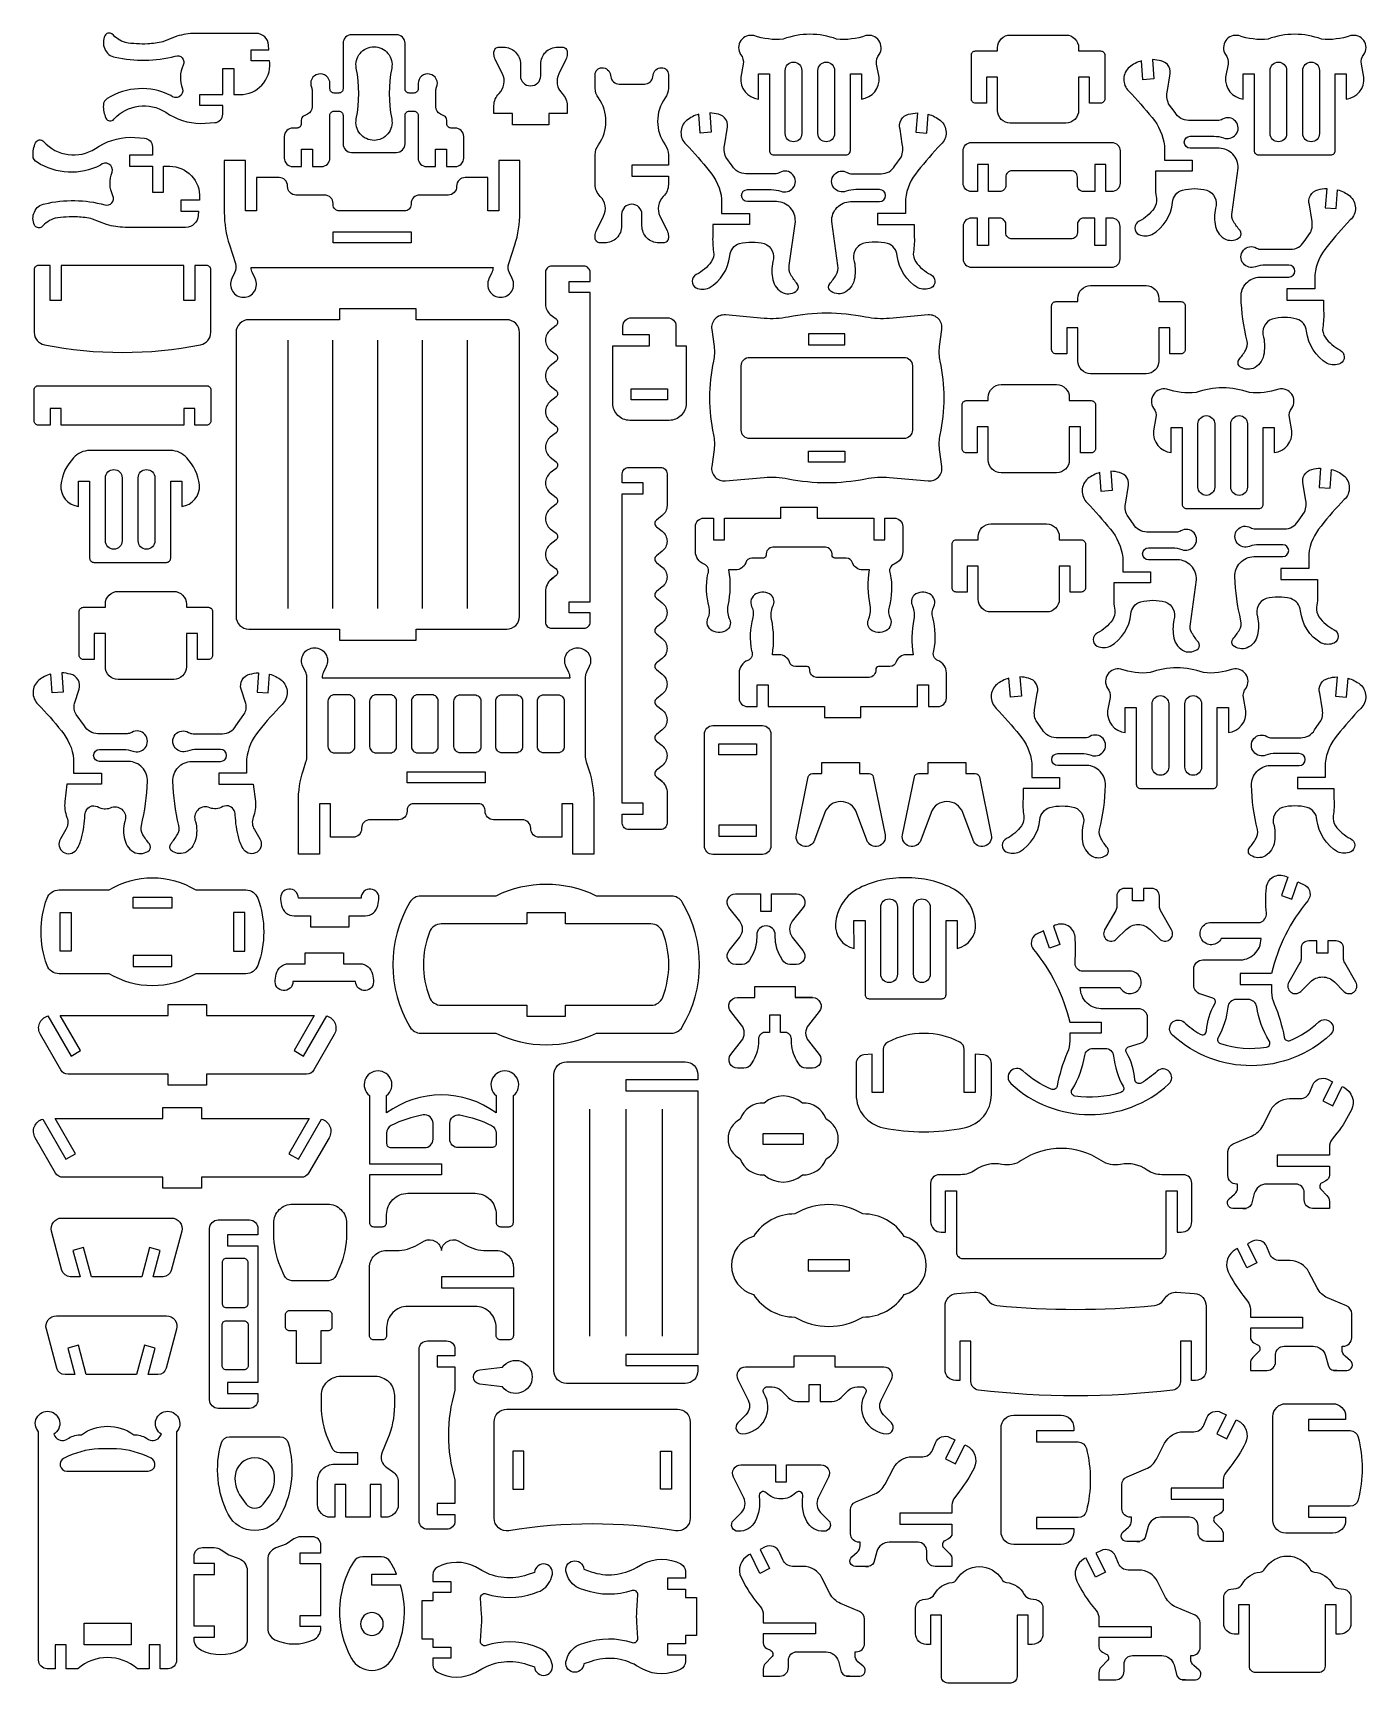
# Model space of a CAD drawing. Extents: x 674.5 to 704.7, y 9.3 to 46.7.
import ezdxf

# ---------------------------------------------------------------- set-up
doc = ezdxf.new("R2010")
doc.units = 0
doc.header["$MEASUREMENT"] = 0
doc.layers.get('DEFPOINTS').update_dxf_attribs({"color": 1, "linetype": 'CONTINUOUS'})
doc.layers.add('KONTUR', color=20, linetype='CONTINUOUS')

msp = doc.modelspace()

# ---------------------------------------------------------------- linework, layer by layer
at = {"layer": 'DEFPOINTS'}
msp.add_lwpolyline([(675.678, 10.172), (675.678, 10.664), (676.743, 10.664), (676.743, 10.172)], close=True, dxfattribs=at)
at = {"layer": 'KONTUR'}
for points in [[(679.071, 45.316), (679.217, 45.316, 0.433432), (679.889, 46.033), (679.885, 46.082), (679.464, 46.082), (679.464, 46.332), (679.869, 46.332), (679.862, 46.432, 0.395253), (679.575, 46.702), (678.2, 46.702, 0.077687), (677.782, 46.636), (677.465, 46.512, -0.042031), (677.123, 46.464, -0.051106), (676.614, 46.494, -0.13778), (676.31, 46.693, 0.443717), (676.147, 46.649, 0.213303), (676.145, 46.355, 0.283264), (676.383, 46.167, 0.123296), (677.741, 46.188, -0.670336), (677.927, 45.983, 0.213141), (677.91, 45.449, -0.77774), (677.641, 45.294, 0.263991), (676.205, 45.225, 0.272682), (676.115, 45.078, 0.117689), (676.173, 44.783, 0.58058), (676.356, 44.758, -0.364324), (677.529, 44.917, 0.149435), (678.321, 44.66), (678.641, 44.68, 0.395611), (678.821, 44.872), (678.821, 45.066), (678.305, 45.066), (678.305, 45.316), (678.821, 45.316), (678.821, 45.905), (679.071, 45.905)], [(683.669, 45.48, 0.474116), (683.512, 45.779, 0.474116), (683.251, 45.565), (683.251, 45.447, -0.414214), (683.155, 45.351), (683.049, 45.351, -0.414214), (682.953, 45.447), (682.953, 46.479, 0.414214), (682.76, 46.671), (681.741, 46.671, 0.414214), (681.549, 46.479), (681.549, 45.447, -0.414214), (681.453, 45.351), (681.347, 45.351, -0.414214), (681.251, 45.447), (681.251, 45.565, 0.474116), (680.989, 45.779, 0.474116), (680.832, 45.48, -0.10039), (680.847, 45.405), (680.847, 45.041, -0.283093), (680.742, 44.869), (680.654, 44.825, 0.283093), (680.602, 44.739), (680.602, 44.653, -0.414214), (680.505, 44.557), (680.41, 44.557, 0.414214), (680.217, 44.365), (680.217, 43.876, 0.414214), (680.41, 43.684), (680.609, 43.684), (680.609, 44.08), (680.859, 44.08), (680.859, 43.684), (681.058, 43.684, 0.414214), (681.251, 43.876), (681.251, 44.843, -0.414214), (681.347, 44.94), (681.453, 44.94, -0.414214), (681.549, 44.843), (681.549, 44.197, 0.414214), (681.741, 44.004), (682.76, 44.004, 0.414214), (682.953, 44.197), (682.953, 44.843, -0.414214), (683.049, 44.94), (683.155, 44.94, -0.414214), (683.251, 44.843), (683.251, 43.876, 0.414214), (683.443, 43.684), (683.642, 43.684), (683.642, 44.08), (683.892, 44.08), (683.892, 43.684), (684.092, 43.684, 0.414214), (684.284, 43.876), (684.284, 44.365, 0.414214), (684.092, 44.557), (683.996, 44.557, -0.414214), (683.9, 44.653), (683.9, 44.739, 0.283093), (683.847, 44.825), (683.76, 44.869, -0.283093), (683.654, 45.041), (683.654, 45.405, -0.10039)], [(681.849, 45.912, -0.471204), (682.251, 46.398, -0.471204), (682.652, 45.912, 0.095585), (682.652, 44.764, -0.471204), (682.251, 44.278, -0.471204), (681.849, 44.764, 0.095585)], [(685.389, 44.633), (685.389, 44.883), (684.97, 44.883), (684.97, 45.064, -0.201878), (685.086, 45.339, 0.325635), (685.161, 45.786), (685, 46.109, -0.116123), (684.97, 46.237), (684.97, 46.276, -0.414214), (685.085, 46.391), (685.186, 46.391, -0.414214), (685.57, 46.007), (685.57, 45.744, 1), (686.03, 45.744), (686.03, 46.007, -0.414214), (686.415, 46.391), (686.515, 46.391, -0.414214), (686.63, 46.276), (686.63, 46.237, -0.116123), (686.6, 46.109), (686.439, 45.786, 0.325635), (686.515, 45.339, -0.201878), (686.63, 45.064), (686.63, 44.883), (686.212, 44.883), (686.212, 44.633)], [(692.131, 46.682, 0.088383), (691.527, 46.573, -0.111237), (690.861, 46.652, 0.672511), (690.562, 46.223, -0.226774), (690.619, 46.008), (690.563, 45.707, 0.411397), (690.963, 45.215), (690.963, 45.786), (691.213, 45.786), (691.213, 44.044, 0.414214), (691.309, 43.948), (692.953, 43.948, 0.414214), (693.049, 44.044), (693.049, 45.786), (693.299, 45.786), (693.299, 45.215, 0.411397), (693.699, 45.707), (693.643, 46.008, -0.226774), (693.701, 46.223, 0.672511), (693.401, 46.652, -0.111237), (692.736, 46.573, 0.088383)], [(696.386, 44.957), (696.386, 45.71), (696.136, 45.71), (696.136, 45.121), (695.887, 45.121, -0.414214), (695.791, 45.218), (695.791, 46.208, -0.414214), (695.887, 46.305), (696.386, 46.305), (696.386, 46.377, -0.414214), (696.674, 46.666), (697.934, 46.666, -0.414214), (698.223, 46.377), (698.223, 46.305), (698.721, 46.305, -0.414214), (698.817, 46.208), (698.817, 45.218, -0.414214), (698.721, 45.121), (698.473, 45.121), (698.473, 45.71), (698.223, 45.71), (698.223, 44.957, -0.414214), (697.934, 44.669), (696.674, 44.669, -0.414214)], [(703.122, 46.682, 0.088383), (702.518, 46.573, -0.111237), (701.852, 46.652, 0.672511), (701.553, 46.223, -0.226774), (701.61, 46.008), (701.554, 45.707, 0.411397), (701.954, 45.215), (701.954, 45.786), (702.204, 45.786), (702.204, 44.044, 0.414214), (702.3, 43.948), (703.944, 43.948, 0.414214), (704.041, 44.044), (704.041, 45.786), (704.291, 45.786), (704.291, 45.215, 0.411397), (704.69, 45.707), (704.634, 46.008, -0.226774), (704.692, 46.223, 0.672511), (704.393, 46.652, -0.111237), (703.727, 46.573, 0.088383)], [(691.571, 45.864, -1), (691.948, 45.864), (691.948, 44.434, -1), (691.571, 44.434)], [(692.314, 45.864, -1), (692.692, 45.864), (692.692, 44.434, -1), (692.314, 44.434)], [(699.986, 42.957, -0.180382), (699.933, 42.735, -0.114184), (699.593, 42.443, 0.61467), (699.587, 42.14, 0.190419), (699.884, 42.14, 0.236111), (700.352, 42.872, -0.305922), (700.574, 43.15, -0.117873), (701.132, 43.15, -0.410093), (701.326, 42.738, 0.099629), (701.326, 42.324, 0.228734), (701.564, 42.03, 0.269899), (701.882, 42.087, 0.341497), (701.882, 42.232, -0.037711), (701.736, 42.438, -0.201322), (701.701, 42.647), (701.838, 43.649, 0.414214), (701.412, 44.1), (700.754, 44.1, -1), (700.754, 44.371), (701.291, 44.371, -0.088172), (701.509, 44.333, 0.31679), (701.785, 44.407, 0.844509), (701.484, 44.758, -0.139482), (701.377, 44.729), (700.715, 44.729, -0.267949), (700.408, 44.907), (700.264, 45.109, -0.174881), (700.237, 45.407), (700.29, 45.738, 0.443368), (700.094, 46.077, 0.062392), (699.897, 46.109), (699.929, 45.671), (699.68, 45.652), (699.648, 46.08, 0.096799), (699.374, 45.94, 0.444682), (699.361, 45.394, -0.025048), (699.887, 44.794, -0.150438), (700.166, 44.154), (700.166, 43.831), (700.797, 43.831), (700.797, 43.581), (699.967, 43.581), (699.967, 43.338, 0.057319)], [(702.562, 45.864, -1), (702.939, 45.864), (702.939, 44.434, -1), (702.562, 44.434)], [(703.305, 45.864, -1), (703.683, 45.864), (703.683, 44.434, -1), (703.305, 44.434)], [(688.924, 45.464, -0.158286), (688.851, 45.238, 0.324707), (688.851, 44.178, -0.158286), (688.924, 43.952), (688.924, 43.712), (688.094, 43.712), (688.094, 43.462), (688.924, 43.462), (688.924, 43.28, -0.201878), (688.808, 43.005, 0.325635), (688.733, 42.559), (688.894, 42.236, -0.116123), (688.924, 42.107), (688.924, 42.069, -0.414214), (688.809, 41.953), (688.709, 41.953, -0.414214), (688.324, 42.338), (688.324, 42.6, 1), (687.864, 42.6), (687.864, 42.338, -0.414214), (687.479, 41.953), (687.379, 41.953, -0.414214), (687.264, 42.069), (687.264, 42.107, -0.116123), (687.294, 42.236), (687.455, 42.559, 0.325635), (687.38, 43.005, -0.201878), (687.264, 43.28), (687.264, 43.952, -0.158286), (687.337, 44.178, 0.324707), (687.337, 45.238, -0.158286), (687.264, 45.464), (687.264, 45.771, -0.414214), (687.418, 45.924), (687.421, 45.924, -0.373213), (687.611, 45.759), (687.617, 45.719, 0.373213), (687.807, 45.554), (688.381, 45.554, 0.373213), (688.571, 45.719), (688.577, 45.759, -0.373213), (688.767, 45.924), (688.77, 45.924, -0.414214), (688.924, 45.771)], [(689.949, 41.747, -0.180382), (689.897, 41.525, -0.114184), (689.557, 41.233, 0.61467), (689.551, 40.931, 0.190419), (689.847, 40.931, 0.236111), (690.316, 41.662, -0.305922), (690.538, 41.94, -0.117873), (691.096, 41.94, -0.410093), (691.289, 41.528, 0.099629), (691.289, 41.114, 0.228734), (691.527, 40.82, 0.269899), (691.846, 40.878, 0.341497), (691.846, 41.022, -0.037711), (691.7, 41.229, -0.201322), (691.665, 41.437), (691.802, 42.439, 0.414214), (691.376, 42.891), (690.718, 42.891, -1), (690.718, 43.162), (691.255, 43.162, -0.088172), (691.472, 43.123, 0.31679), (691.748, 43.197, 0.844509), (691.448, 43.548, -0.139482), (691.341, 43.52), (690.679, 43.52, -0.267949), (690.372, 43.697), (690.227, 43.9, -0.174881), (690.201, 44.198), (690.253, 44.528, 0.443368), (690.057, 44.868, 0.062392), (689.86, 44.9), (689.893, 44.461), (689.644, 44.443), (689.612, 44.87, 0.096799), (689.337, 44.731, 0.444682), (689.324, 44.184, -0.025048), (689.851, 43.584, -0.150438), (690.13, 42.944), (690.13, 42.621), (690.761, 42.621), (690.761, 42.371), (689.931, 42.371), (689.931, 42.128, 0.057319)], [(694.478, 41.747, 0.180382), (694.53, 41.525, 0.114184), (694.871, 41.233, -0.61467), (694.877, 40.931, -0.190419), (694.58, 40.931, -0.236111), (694.112, 41.662, 0.305922), (693.889, 41.94, 0.117873), (693.331, 41.94, 0.410093), (693.138, 41.528, -0.099629), (693.138, 41.114, -0.228734), (692.9, 40.82, -0.269899), (692.581, 40.878, -0.341497), (692.581, 41.022, 0.037711), (692.727, 41.229, 0.201322), (692.762, 41.437), (692.625, 42.439, -0.414214), (693.052, 42.891), (693.709, 42.891, 1), (693.709, 43.162), (693.172, 43.162, 0.088172), (692.955, 43.123, -0.31679), (692.679, 43.197, -0.844509), (692.979, 43.548, 0.139482), (693.086, 43.52), (693.748, 43.52, 0.267949), (694.055, 43.697), (694.2, 43.9, 0.174881), (694.226, 44.198), (694.174, 44.528, -0.443368), (694.37, 44.868, -0.062392), (694.567, 44.9), (694.534, 44.461), (694.783, 44.443), (694.815, 44.87, -0.096799), (695.09, 44.731, -0.444682), (695.103, 44.184, 0.025048), (694.577, 43.584, 0.150438), (694.298, 42.944), (694.298, 42.621), (693.667, 42.621), (693.667, 42.371), (694.496, 42.371), (694.496, 42.128, -0.057319)], [(677.476, 43.69), (677.623, 43.69, -0.433432), (678.294, 42.973), (678.291, 42.925), (677.869, 42.925), (677.869, 42.675), (678.275, 42.675), (678.268, 42.574, -0.395253), (677.98, 42.305), (676.606, 42.305, -0.077687), (676.188, 42.37), (675.871, 42.494, 0.042031), (675.528, 42.542, 0.051106), (675.02, 42.512, 0.13778), (674.716, 42.313, -0.443717), (674.552, 42.357, -0.213303), (674.551, 42.652, -0.283264), (674.788, 42.839, -0.123296), (676.146, 42.818, 0.670336), (676.333, 43.023, -0.213141), (676.315, 43.557, 0.77774), (676.047, 43.712, -0.263991), (674.611, 43.781, -0.272682), (674.521, 43.929, -0.117689), (674.579, 44.223, -0.58058), (674.762, 44.248, 0.364324), (675.934, 44.09, -0.149435), (676.726, 44.347), (677.046, 44.326, -0.395611), (677.226, 44.134), (677.226, 43.94), (676.711, 43.94), (676.711, 43.69), (677.226, 43.69), (677.226, 43.101), (677.476, 43.101)], [(696.429, 43.117), (696.178, 43.117), (696.178, 43.733), (695.928, 43.733), (695.928, 43.117), (695.797, 43.117, -0.414214), (695.605, 43.309), (695.605, 44.038, -0.414214), (695.797, 44.23), (698.972, 44.23, -0.414214), (699.164, 44.038), (699.164, 43.309, -0.414214), (698.972, 43.117), (698.841, 43.117), (698.841, 43.733), (698.591, 43.733), (698.591, 43.117), (698.34, 43.117, -0.414214), (698.196, 43.261), (698.196, 43.445, 0.414214), (698.052, 43.589), (696.717, 43.589, 0.414214), (696.573, 43.445), (696.573, 43.261, -0.414214)], [(685.077, 43.818), (685.077, 42.677), (684.827, 42.677), (684.827, 43.434), (684.317, 43.434, 0.414214), (684.124, 43.242), (684.124, 43.229, -0.414214), (683.932, 43.037), (683.282, 43.037, 0.414214), (683.09, 42.845), (683.09, 42.821, -0.414214), (682.945, 42.677), (681.469, 42.677, -0.414214), (681.324, 42.821), (681.324, 42.845, 0.414214), (681.132, 43.037), (680.482, 43.037, -0.414214), (680.29, 43.229), (680.29, 43.242, 0.414214), (680.097, 43.434), (679.587, 43.434), (679.587, 42.677), (679.337, 42.677), (679.337, 43.818), (678.857, 43.818), (678.857, 42.642, 0.077953), (678.972, 41.906), (679.107, 41.487, -0.19395), (679.091, 41.272), (679.028, 41.143, 0.55474), (679.293, 40.719, 0.55474), (679.557, 41.143), (679.494, 41.272, -0.114229), (679.465, 41.398), (684.949, 41.398, -0.114229), (684.92, 41.272), (684.857, 41.143, 0.55474), (685.121, 40.719, 0.55474), (685.386, 41.143), (685.322, 41.272, -0.19395), (685.307, 41.487), (685.442, 41.906, 0.077953), (685.557, 42.642), (685.557, 43.818)], [(703.757, 40.034, 0.180382), (703.81, 39.812, 0.114184), (704.15, 39.52, -0.61467), (704.156, 39.218, -0.190419), (703.859, 39.218, -0.236111), (703.391, 39.949, 0.305922), (703.169, 40.227, 0.117873), (702.61, 40.227, 0.410093), (702.417, 39.816, -0.099629), (702.417, 39.401, -0.228734), (702.179, 39.107, -0.269899), (701.861, 39.165, -0.341497), (701.861, 39.309, 0.037711), (702.007, 39.516, 0.201322), (702.042, 39.724, -0.052119), (701.905, 40.727, -0.414214), (702.331, 41.178), (702.989, 41.178, 1), (702.989, 41.449), (702.452, 41.449, 0.088172), (702.234, 41.41, -0.31679), (701.958, 41.484, -0.844509), (702.258, 41.836, 0.139482), (702.366, 41.807), (703.028, 41.807, 0.267949), (703.335, 41.984), (703.479, 42.187, 0.174881), (703.506, 42.485), (703.453, 42.816, -0.443368), (703.649, 43.155, -0.062392), (703.846, 43.187), (703.814, 42.748), (704.063, 42.73), (704.095, 43.157, -0.096799), (704.369, 43.018, -0.444682), (704.382, 42.472, 0.025048), (703.856, 41.871, 0.150438), (703.577, 41.231), (703.577, 40.908), (702.946, 40.908), (702.946, 40.658), (703.776, 40.658), (703.776, 40.415, -0.057319)], [(696.429, 42.514), (696.178, 42.514), (696.178, 41.897), (695.928, 41.897), (695.928, 42.514), (695.797, 42.514, 0.414214), (695.605, 42.321), (695.605, 41.593, 0.414214), (695.797, 41.4), (698.972, 41.4, 0.414214), (699.164, 41.593), (699.164, 42.321, 0.414214), (698.972, 42.514), (698.841, 42.514), (698.841, 41.897), (698.591, 41.897), (698.591, 42.514), (698.34, 42.514, 0.414214), (698.196, 42.369), (698.196, 42.186, -0.414214), (698.052, 42.042), (696.717, 42.042, -0.414214), (696.573, 42.186), (696.573, 42.369, 0.414214)], [(675.158, 41.442), (675.158, 40.646), (674.908, 40.646), (674.908, 41.442), (674.643, 41.442, 0.414214), (674.547, 41.346), (674.547, 39.925, 0.358275), (674.78, 39.642, 0.097651), (678.318, 39.642, 0.358275), (678.551, 39.925), (678.551, 41.346, 0.414214), (678.455, 41.442), (678.191, 41.442), (678.191, 40.646), (677.941, 40.646), (677.941, 41.442)], [(686.312, 34.358, 0.229334), (686.137, 34.08), (686.137, 33.359, 0.414214), (686.281, 33.215), (687.006, 33.215, 0.414214), (687.151, 33.359), (687.151, 33.563), (686.678, 33.563), (686.678, 33.813), (687.151, 33.813), (687.151, 40.827), (686.678, 40.827), (686.678, 41.077), (687.151, 41.077), (687.151, 41.281, 0.414214), (687.006, 41.425), (686.281, 41.425, 0.414214), (686.137, 41.281), (686.137, 40.56, 0.229334), (686.246, 40.333), (686.377, 40.231, -0.484131), (686.377, 40.08), (686.247, 39.977, 0.484131), (686.247, 39.523), (686.377, 39.42, -0.484131), (686.377, 39.27), (686.247, 39.167, 0.484131), (686.247, 38.713), (686.377, 38.61, -0.484131), (686.377, 38.46), (686.247, 38.357, 0.484131), (686.247, 37.903), (686.377, 37.8, -0.484131), (686.377, 37.649), (686.247, 37.547, 0.484131), (686.247, 37.093), (686.377, 36.99, -0.484131), (686.377, 36.839), (686.247, 36.737, 0.484131), (686.247, 36.283), (686.377, 36.18, -0.484131), (686.377, 36.029), (686.247, 35.926, 0.484131), (686.247, 35.473), (686.377, 35.37, -0.484131), (686.377, 35.219), (686.247, 35.116, 0.484131), (686.247, 34.663), (686.377, 34.56, -0.484131), (686.377, 34.409), (686.247, 34.306)], [(698.206, 39.275), (698.206, 40.028), (697.956, 40.028), (697.956, 39.439), (697.707, 39.439, -0.414214), (697.611, 39.535), (697.611, 40.526, -0.414214), (697.707, 40.622), (698.206, 40.622), (698.206, 40.695, -0.414214), (698.494, 40.984), (699.754, 40.984, -0.414214), (700.042, 40.695), (700.042, 40.622), (700.541, 40.622, -0.414214), (700.637, 40.526), (700.637, 39.535, -0.414214), (700.541, 39.439), (700.292, 39.439), (700.292, 40.028), (700.042, 40.028), (700.042, 39.275, -0.414214), (699.754, 38.987), (698.494, 38.987, -0.414214)], [(685.548, 33.485), (685.548, 39.923, 0.414214), (685.26, 40.211), (683.204, 40.211), (683.204, 40.461), (681.468, 40.461), (681.468, 40.211), (679.412, 40.211, 0.414214), (679.123, 39.923), (679.123, 33.485, 0.414214), (679.412, 33.197), (681.468, 33.197), (681.468, 32.947), (683.204, 32.947), (683.204, 33.197), (685.26, 33.197, 0.414214)], [(688.049, 37.929, -0.414214), (687.664, 38.313), (687.664, 39.619), (688.495, 39.619), (688.495, 39.869), (687.893, 39.869), (687.893, 40.064, -0.414214), (688.086, 40.257), (688.904, 40.257, -0.414214), (689.096, 40.064), (689.096, 39.619), (689.325, 39.619), (689.325, 38.313, -0.414214), (688.94, 37.929)], [(689.856, 38.438, 0.05321), (689.945, 37.603, -0.086893), (689.958, 37.271), (689.905, 36.883, 0.481055), (690.217, 36.557), (691.092, 36.635, -0.071729), (691.64, 36.605, 0.09921), (693.389, 36.605, -0.071729), (693.937, 36.635), (694.812, 36.557, 0.481055), (695.123, 36.883), (695.071, 37.271, -0.086893), (695.084, 37.603, 0.05321), (695.173, 38.438, 0.05321), (695.084, 39.273, -0.086893), (695.071, 39.605), (695.123, 39.993, 0.481055), (694.812, 40.319), (693.937, 40.241, -0.071729), (693.389, 40.271, 0.09921), (691.64, 40.271, -0.071729), (691.092, 40.241), (690.217, 40.319, 0.481055), (689.905, 39.993), (689.958, 39.605, -0.086893), (689.945, 39.273, 0.05321)], [(694.262, 37.518), (690.766, 37.518, -0.414214), (690.574, 37.71), (690.574, 39.166, -0.414214), (690.766, 39.358), (694.262, 39.358, -0.414214), (694.455, 39.166), (694.455, 37.71, -0.414214)], [(677.941, 37.82), (675.158, 37.82), (675.158, 38.2), (674.908, 38.2), (674.908, 37.82), (674.643, 37.82, -0.414214), (674.547, 37.916), (674.547, 38.62, -0.414214), (674.643, 38.716), (678.455, 38.716, -0.414214), (678.551, 38.62), (678.551, 37.916, -0.414214), (678.455, 37.82), (678.191, 37.82), (678.191, 38.2), (677.941, 38.2)], [(696.175, 37.03), (696.175, 37.783), (695.925, 37.783), (695.925, 37.194), (695.677, 37.194, -0.414214), (695.581, 37.29), (695.581, 38.281, -0.414214), (695.677, 38.377), (696.175, 38.377), (696.175, 38.45, -0.414214), (696.464, 38.739), (697.724, 38.739, -0.414214), (698.012, 38.45), (698.012, 38.377), (698.51, 38.377, -0.414214), (698.606, 38.281), (698.606, 37.29, -0.414214), (698.51, 37.194), (698.262, 37.194), (698.262, 37.783), (698.012, 37.783), (698.012, 37.03, -0.414214), (697.724, 36.742), (696.464, 36.742, -0.414214)], [(701.489, 38.667, 0.088383), (700.885, 38.558, -0.111237), (700.219, 38.637, 0.672511), (699.92, 38.207, -0.226774), (699.977, 37.993), (699.921, 37.691, 0.411397), (700.321, 37.2), (700.321, 37.77), (700.571, 37.77), (700.571, 36.029, 0.414214), (700.667, 35.932), (702.312, 35.932, 0.414214), (702.408, 36.029), (702.408, 37.77), (702.658, 37.77), (702.658, 37.2, 0.411397), (703.058, 37.691), (703.001, 37.993, -0.226774), (703.059, 38.207, 0.672511), (702.76, 38.637, -0.111237), (702.094, 38.558, 0.088383)], [(700.929, 37.849, -1), (701.307, 37.849), (701.307, 36.418, -1), (700.929, 36.418)], [(701.672, 37.849, -1), (702.05, 37.849), (702.05, 36.418, -1), (701.672, 36.418)], [(677.641, 37.249), (675.804, 37.249, 0.200898), (675.44, 37.08, 0.168545), (675.154, 36.469, 0.411397), (675.554, 35.977), (675.554, 36.548), (675.804, 36.548), (675.804, 34.806, 0.414214), (675.9, 34.71), (677.545, 34.71, 0.414214), (677.641, 34.806), (677.641, 36.548), (677.891, 36.548), (677.891, 35.977, 0.411397), (678.291, 36.469, 0.168545), (678.005, 37.08, 0.200898)], [(676.162, 36.626, -1), (676.54, 36.626), (676.54, 35.196, -1), (676.162, 35.196)], [(676.905, 36.626, -1), (677.283, 36.626), (677.283, 35.196, -1), (676.905, 35.196)], [(688.718, 29.796, -0.229334), (688.893, 29.518), (688.893, 28.797, -0.414214), (688.749, 28.653), (688.023, 28.653, -0.414214), (687.879, 28.797), (687.879, 29.001), (688.352, 29.001), (688.352, 29.251), (687.879, 29.251), (687.879, 36.266), (688.352, 36.266), (688.352, 36.516), (687.879, 36.516), (687.879, 36.719, -0.414214), (688.023, 36.864), (688.749, 36.864, -0.414214), (688.893, 36.719), (688.893, 35.998, -0.229334), (688.783, 35.772), (688.653, 35.669, 0.484131), (688.653, 35.518), (688.783, 35.415, -0.484131), (688.783, 34.962), (688.653, 34.859, 0.484131), (688.653, 34.708), (688.783, 34.605, -0.484131), (688.783, 34.152), (688.653, 34.049, 0.484131), (688.653, 33.898), (688.783, 33.795, -0.484131), (688.783, 33.342), (688.653, 33.239, 0.484131), (688.653, 33.088), (688.783, 32.985, -0.484131), (688.783, 32.531), (688.653, 32.429, 0.484131), (688.653, 32.278), (688.783, 32.175, -0.484131), (688.783, 31.721), (688.653, 31.619, 0.484131), (688.653, 31.468), (688.783, 31.365, -0.484131), (688.783, 30.911), (688.653, 30.809, 0.484131), (688.653, 30.658), (688.783, 30.555, -0.484131), (688.783, 30.101), (688.653, 29.998, 0.484131), (688.653, 29.848), (688.783, 29.745)], [(699.042, 33.624, -0.180382), (698.989, 33.402, -0.114184), (698.649, 33.11, 0.61467), (698.643, 32.808, 0.190419), (698.94, 32.808, 0.236111), (699.408, 33.539, -0.305922), (699.63, 33.817, -0.117873), (700.188, 33.817, -0.410093), (700.382, 33.405, 0.099629), (700.382, 32.991, 0.228734), (700.62, 32.697, 0.269899), (700.938, 32.755, 0.341497), (700.938, 32.899, -0.037711), (700.792, 33.106, -0.201322), (700.757, 33.314), (700.894, 34.317, 0.414214), (700.468, 34.768), (699.81, 34.768, -1), (699.81, 35.039), (700.347, 35.039, -0.088172), (700.565, 35, 0.31679), (700.841, 35.074, 0.844509), (700.54, 35.425, -0.139482), (700.433, 35.397), (699.771, 35.397, -0.267949), (699.464, 35.574), (699.32, 35.777, -0.174881), (699.293, 36.075), (699.346, 36.405, 0.443368), (699.15, 36.745, 0.062392), (698.953, 36.777), (698.985, 36.338), (698.736, 36.32), (698.704, 36.747, 0.096799), (698.43, 36.608, 0.444682), (698.417, 36.061, -0.025048), (698.943, 35.461, -0.150438), (699.222, 34.821), (699.222, 34.498), (699.853, 34.498), (699.853, 34.248), (699.023, 34.248), (699.023, 34.005, 0.057319)], [(703.619, 33.696, 0.180382), (703.671, 33.474, 0.114184), (704.012, 33.182, -0.61467), (704.018, 32.88, -0.190419), (703.721, 32.88, -0.236111), (703.253, 33.611, 0.305922), (703.03, 33.889, 0.117873), (702.472, 33.889, 0.410093), (702.279, 33.477, -0.099629), (702.279, 33.063, -0.228734), (702.041, 32.769, -0.269899), (701.722, 32.827, -0.341497), (701.722, 32.971, 0.037711), (701.868, 33.178, 0.201322), (701.903, 33.386, -0.052119), (701.766, 34.389, -0.414214), (702.193, 34.84), (702.85, 34.84, 1), (702.85, 35.111), (702.313, 35.111, 0.088172), (702.096, 35.072, -0.31679), (701.82, 35.146, -0.844509), (702.12, 35.497, 0.139482), (702.227, 35.469), (702.889, 35.469, 0.267949), (703.197, 35.646), (703.341, 35.849, 0.174881), (703.367, 36.147), (703.315, 36.477, -0.443368), (703.511, 36.817, -0.062392), (703.708, 36.849), (703.675, 36.41), (703.925, 36.392), (703.956, 36.819, -0.096799), (704.231, 36.68, -0.444682), (704.244, 36.133, 0.025048), (703.718, 35.533, 0.150438), (703.439, 34.893), (703.439, 34.57), (702.808, 34.57), (702.808, 34.32), (703.637, 34.32), (703.637, 34.077, -0.057319)], [(692.483, 35.055), (691.29, 35.055, 0.416597), (691.139, 34.874, -0.438914), (691.076, 34.805), (690.816, 34.806, 0.358235), (690.677, 34.699, -0.29887), (690.445, 34.539), (690.29, 34.539, -0.094158), (690.272, 33.735, 0.135936), (690.301, 33.44, -0.332095), (690.267, 33.187, -0.307804), (689.919, 33.161, -0.401002), (689.821, 33.446, 0.181945), (689.848, 33.697, -0.117839), (689.821, 34.45, 0.432952), (689.732, 34.668, -0.31016), (689.537, 34.954), (689.537, 35.523, -0.414214), (689.729, 35.715), (689.944, 35.715), (689.944, 35.218), (690.194, 35.218), (690.194, 35.715), (691.474, 35.715), (691.474, 35.965), (692.298, 35.965), (692.298, 35.715), (693.578, 35.715), (693.578, 35.218), (693.828, 35.218), (693.828, 35.715), (694.043, 35.715, -0.414214), (694.235, 35.523), (694.235, 34.954, -0.31016), (694.04, 34.668, 0.432952), (693.951, 34.45, -0.117839), (693.925, 33.697, 0.181945), (693.951, 33.446, -0.401002), (693.853, 33.161, -0.307804), (693.505, 33.187, -0.332095), (693.471, 33.44, 0.135936), (693.501, 33.735, -0.094158), (693.482, 34.539), (693.327, 34.539, -0.29887), (693.095, 34.699, 0.358235), (692.956, 34.806), (692.696, 34.805, -0.438914), (692.633, 34.874, 0.416597)], [(695.947, 33.874), (695.947, 34.627), (695.697, 34.627), (695.697, 34.038), (695.449, 34.038, -0.414214), (695.353, 34.134), (695.353, 35.125, -0.414214), (695.449, 35.221), (695.947, 35.221), (695.947, 35.294, -0.414214), (696.236, 35.582), (697.496, 35.582, -0.414214), (697.784, 35.294), (697.784, 35.221), (698.282, 35.221, -0.414214), (698.378, 35.125), (698.378, 34.134, -0.414214), (698.282, 34.038), (698.034, 34.038), (698.034, 34.627), (697.784, 34.627), (697.784, 33.874, -0.414214), (697.496, 33.585), (696.236, 33.585, -0.414214)], [(676.16, 32.344), (676.16, 33.097), (675.91, 33.097), (675.91, 32.508), (675.662, 32.508, -0.414214), (675.566, 32.604), (675.566, 33.595, -0.414214), (675.662, 33.691), (676.16, 33.691), (676.16, 33.764, -0.414214), (676.449, 34.052), (677.709, 34.052, -0.414214), (677.997, 33.764), (677.997, 33.691), (678.495, 33.691, -0.414214), (678.592, 33.595), (678.592, 32.604, -0.414214), (678.495, 32.508), (678.247, 32.508), (678.247, 33.097), (677.997, 33.097), (677.997, 32.344, -0.414214), (677.709, 32.055), (676.449, 32.055, -0.414214)], [(693.473, 32.1), (692.28, 32.1, -0.416597), (692.129, 32.282, 0.438914), (692.067, 32.35), (691.807, 32.349, -0.358235), (691.667, 32.457, 0.29887), (691.436, 32.617), (691.28, 32.617, 0.094158), (691.262, 33.421, -0.135936), (691.292, 33.715, 0.332095), (691.257, 33.968, 0.307804), (690.909, 33.995, 0.401002), (690.811, 33.71, -0.181945), (690.838, 33.458, 0.117839), (690.811, 32.705, -0.432952), (690.723, 32.487, 0.31016), (690.527, 32.202), (690.527, 31.632, 0.414214), (690.719, 31.44), (690.934, 31.44), (690.934, 31.937), (691.184, 31.937), (691.184, 31.44), (692.464, 31.44), (692.464, 31.19), (693.289, 31.19), (693.289, 31.44), (694.569, 31.44), (694.569, 31.937), (694.819, 31.937), (694.819, 31.44), (695.034, 31.44, 0.414214), (695.226, 31.632), (695.226, 32.202, 0.31016), (695.03, 32.487, -0.432952), (694.942, 32.705, 0.117839), (694.915, 33.458, -0.181945), (694.942, 33.71, 0.401002), (694.844, 33.995, 0.307804), (694.496, 33.968, 0.332095), (694.461, 33.715, -0.135936), (694.491, 33.421, 0.094158), (694.473, 32.617), (694.317, 32.617, 0.29887), (694.086, 32.457, -0.358235), (693.946, 32.349), (693.686, 32.35, 0.438914), (693.624, 32.282, -0.416597)], [(686.755, 28.095), (686.755, 29.237), (686.505, 29.237), (686.505, 28.479), (685.995, 28.479, -0.414214), (685.802, 28.671), (685.802, 28.684, 0.414214), (685.61, 28.876), (684.96, 28.876, -0.414214), (684.767, 29.068), (684.767, 29.092, 0.414214), (684.623, 29.237), (683.885, 29.237), (683.147, 29.237, 0.414214), (683.002, 29.092), (683.002, 29.068, -0.414214), (682.81, 28.876), (682.16, 28.876, 0.414214), (681.967, 28.684), (681.967, 28.671, -0.414214), (681.775, 28.479), (681.265, 28.479), (681.265, 29.237), (681.015, 29.237), (681.015, 28.095), (680.535, 28.095), (680.535, 29.271, -0.077953), (680.65, 30.007), (680.708, 30.186, 0.077953), (680.731, 30.333), (680.731, 32.115, 0.09608), (680.702, 32.221), (680.639, 32.35, -0.55474), (680.903, 32.774, -0.55474), (681.168, 32.35), (681.105, 32.221, 0.114229), (681.075, 32.094), (686.695, 32.094, 0.114229), (686.665, 32.221), (686.602, 32.35, -0.55474), (686.867, 32.774, -0.55474), (687.131, 32.35), (687.068, 32.221, 0.09608), (687.039, 32.115), (687.039, 30.333, 0.077953), (687.062, 30.186), (687.12, 30.007, -0.077953), (687.235, 29.271), (687.235, 28.095)], [(675.442, 29.928), (676.073, 29.928), (676.073, 29.678), (675.29, 29.678), (675.243, 29.289, 0.127457), (675.291, 28.927, -0.24599), (675.264, 28.652), (675.141, 28.439, 0.95683), (675.503, 28.194, 0.082114), (675.621, 28.46, 0.051047), (675.699, 28.982, -0.333842), (675.853, 29.187, -0.160842), (676.022, 29.153, 0.220914), (676.311, 29.159, -0.628977), (676.601, 28.835, 0.137758), (676.601, 28.421, 0.228734), (676.839, 28.127, 0.269899), (677.158, 28.184, 0.341497), (677.158, 28.329, -0.037711), (677.012, 28.535, -0.201322), (676.977, 28.744, 0.052119), (677.114, 29.746, 0.414214), (676.688, 30.197), (676.03, 30.197, -1), (676.03, 30.468), (676.567, 30.468, -0.088172), (676.784, 30.43, 0.31679), (677.06, 30.504, 0.844509), (676.76, 30.855, -0.139482), (676.653, 30.826), (675.991, 30.826, -0.267949), (675.684, 31.004), (675.502, 31.262, -0.22812), (675.461, 31.51), (675.565, 31.835, 0.443368), (675.369, 32.174, 0.062392), (675.172, 32.206), (675.205, 31.768), (674.956, 31.749), (674.924, 32.177, 0.096799), (674.649, 32.037, 0.444682), (674.636, 31.491, -0.025048), (675.163, 30.891, -0.150438), (675.442, 30.251)], [(679.362, 29.928), (678.731, 29.928), (678.731, 29.678), (679.514, 29.678), (679.561, 29.289, -0.127457), (679.513, 28.927, 0.24599), (679.54, 28.652), (679.663, 28.439, -0.95683), (679.301, 28.194, -0.082114), (679.183, 28.46, -0.051047), (679.105, 28.982, 0.333842), (678.951, 29.187, 0.160842), (678.782, 29.153, -0.220914), (678.493, 29.159, 0.628977), (678.203, 28.835, -0.137758), (678.203, 28.421, -0.228734), (677.965, 28.127, -0.269899), (677.646, 28.184, -0.341497), (677.646, 28.329, 0.037711), (677.792, 28.535, 0.201322), (677.827, 28.744, -0.052119), (677.69, 29.746, -0.414214), (678.116, 30.197), (678.774, 30.197, 1), (678.774, 30.468), (678.237, 30.468, 0.088172), (678.02, 30.43, -0.31679), (677.744, 30.504, -0.844509), (678.044, 30.855, 0.139482), (678.151, 30.826), (678.813, 30.826, 0.267949), (679.12, 31.004), (679.302, 31.262, 0.22812), (679.343, 31.51), (679.239, 31.835, -0.443368), (679.435, 32.174, -0.062392), (679.632, 32.206), (679.599, 31.768), (679.848, 31.749), (679.88, 32.177, -0.096799), (680.155, 32.037, -0.444682), (680.167, 31.491, 0.025048), (679.641, 30.891, 0.150438), (679.362, 30.251)], [(700.449, 32.319, 0.088383), (699.844, 32.21, -0.111237), (699.178, 32.289, 0.672511), (698.879, 31.86, -0.226774), (698.937, 31.645), (698.881, 31.344, 0.411397), (699.28, 30.852), (699.28, 31.423), (699.53, 31.423), (699.53, 29.681, 0.414214), (699.626, 29.585), (701.271, 29.585, 0.414214), (701.367, 29.681), (701.367, 31.423), (701.617, 31.423), (701.617, 30.852, 0.411397), (702.017, 31.344), (701.961, 31.645, -0.226774), (702.018, 31.86, 0.672511), (701.719, 32.289, -0.111237), (701.053, 32.21, 0.088383)], [(696.981, 28.962, -0.180382), (696.929, 28.739, -0.114184), (696.588, 28.447, 0.61467), (696.583, 28.145, 0.190419), (696.879, 28.145, 0.236111), (697.347, 28.876, -0.305922), (697.57, 29.155, -0.117873), (698.128, 29.155, -0.410093), (698.321, 28.743, 0.099629), (698.321, 28.328, 0.228734), (698.559, 28.034, 0.269899), (698.878, 28.092, 0.341497), (698.878, 28.236, -0.037711), (698.732, 28.443, -0.201322), (698.697, 28.651, 0.052119), (698.834, 29.654, 0.414214), (698.408, 30.105), (697.75, 30.105, -1), (697.75, 30.376), (698.287, 30.376, -0.088172), (698.504, 30.337, 0.31679), (698.78, 30.411, 0.844509), (698.48, 30.763, -0.139482), (698.373, 30.734), (697.711, 30.734, -0.267949), (697.404, 30.911), (697.259, 31.114, -0.174881), (697.233, 31.412), (697.285, 31.743, 0.443368), (697.089, 32.082, 0.062392), (696.892, 32.114), (696.925, 31.675), (696.676, 31.657), (696.644, 32.084, 0.096799), (696.369, 31.945, 0.444682), (696.356, 31.399, -0.025048), (696.883, 30.798, -0.150438), (697.162, 30.158), (697.162, 29.836), (697.793, 29.836), (697.793, 29.586), (696.963, 29.586), (696.963, 29.342, 0.057319)], [(703.992, 28.962, 0.180382), (704.045, 28.739, 0.114184), (704.385, 28.447, -0.61467), (704.391, 28.145, -0.190419), (704.094, 28.145, -0.236111), (703.626, 28.876, 0.305922), (703.404, 29.155, 0.117873), (702.845, 29.155, 0.410093), (702.652, 28.743, -0.099629), (702.652, 28.328, -0.228734), (702.414, 28.034, -0.269899), (702.095, 28.092, -0.341497), (702.095, 28.236, 0.037711), (702.242, 28.443, 0.201322), (702.277, 28.651, -0.052119), (702.14, 29.654, -0.414214), (702.566, 30.105), (703.224, 30.105, 1), (703.224, 30.376), (702.687, 30.376, 0.088172), (702.469, 30.337, -0.31679), (702.193, 30.411, -0.844509), (702.493, 30.763, 0.139482), (702.601, 30.734), (703.262, 30.734, 0.267949), (703.57, 30.911), (703.714, 31.114, 0.174881), (703.741, 31.412), (703.688, 31.743, -0.443368), (703.884, 32.082, -0.062392), (704.081, 32.114), (704.049, 31.675), (704.298, 31.657), (704.33, 32.084, -0.096799), (704.604, 31.945, -0.444682), (704.617, 31.399, 0.025048), (704.091, 30.798, 0.150438), (703.812, 30.158), (703.812, 29.836), (703.181, 29.836), (703.181, 29.586), (704.011, 29.586), (704.011, 29.342, -0.057319)], [(681.671, 31.706), (681.35, 31.706, 0.414214), (681.206, 31.562), (681.206, 30.537, 0.414214), (681.35, 30.393), (681.671, 30.393, 0.414214), (681.816, 30.537), (681.816, 31.562, 0.414214)], [(682.617, 31.706), (682.296, 31.706, 0.414214), (682.152, 31.562), (682.152, 30.537, 0.414214), (682.296, 30.393), (682.617, 30.393, 0.414214), (682.761, 30.537), (682.761, 31.562, 0.414214)], [(683.562, 31.706), (683.241, 31.706, 0.414214), (683.097, 31.562), (683.097, 30.537, 0.414214), (683.241, 30.393), (683.562, 30.393, 0.414214), (683.707, 30.537), (683.707, 31.562, 0.414214)], [(684.208, 31.706), (684.529, 31.706, -0.414214), (684.673, 31.562), (684.673, 30.537, -0.414214), (684.529, 30.393), (684.208, 30.393, -0.414214), (684.063, 30.537), (684.063, 31.562, -0.414214)], [(685.153, 31.706), (685.474, 31.706, -0.414214), (685.618, 31.562), (685.618, 30.537, -0.414214), (685.474, 30.393), (685.153, 30.393, -0.414214), (685.009, 30.537), (685.009, 31.562, -0.414214)], [(686.098, 31.706), (686.42, 31.706, -0.414214), (686.564, 31.562), (686.564, 30.537, -0.414214), (686.42, 30.393), (686.098, 30.393, -0.414214), (685.954, 30.537), (685.954, 31.562, -0.414214)], [(699.888, 31.501, -1), (700.266, 31.501), (700.266, 30.071, -1), (699.888, 30.071)], [(700.631, 31.501, -1), (701.009, 31.501), (701.009, 30.071, -1), (700.631, 30.071)], [(689.739, 28.281), (689.739, 30.817, -0.414214), (689.932, 31.009), (691.056, 31.009, -0.414214), (691.248, 30.817), (691.248, 28.281, -0.414214), (691.056, 28.089), (689.932, 28.089, -0.414214)], [(692.238, 28.412, -0.926264), (691.824, 28.53), (692.093, 29.845, -0.356279), (692.187, 29.922), (692.404, 29.922), (692.404, 30.172), (693.257, 30.172), (693.257, 29.922), (693.474, 29.922, -0.356279), (693.568, 29.845), (693.837, 28.53, -0.926264), (693.422, 28.412), (693.191, 29.036, 0.695938), (692.47, 29.036)], [(694.646, 28.412, -0.926264), (694.231, 28.53), (694.5, 29.845, -0.356279), (694.594, 29.922), (694.811, 29.922), (694.811, 30.172), (695.664, 30.172), (695.664, 29.922), (695.881, 29.922, -0.356279), (695.975, 29.845), (696.244, 28.53, -0.926264), (695.829, 28.412), (695.598, 29.036, 0.695938), (694.877, 29.036)], [(674.839, 27.096, -0.314188), (675.11, 27.284), (676.245, 27.284, -0.27972), (678.209, 27.284), (679.345, 27.284, -0.314188), (679.615, 27.096, -0.178412), (679.615, 25.573, -0.314188), (679.345, 25.385), (678.209, 25.385, -0.27972), (676.245, 25.385), (675.11, 25.385, -0.314188), (674.839, 25.573, -0.178412)], [(683.066, 27.005, 0.274633), (683.066, 24.177, 0.264616), (683.314, 24.035), (685.014, 24.035, 0.230821), (687.291, 24.035), (688.991, 24.035, 0.264616), (689.239, 24.177, 0.274633), (689.239, 27.005, 0.264616), (688.991, 27.146), (687.291, 27.146, 0.230821), (685.014, 27.146), (683.314, 27.146, 0.264616)], [(694.3, 27.557, 0.130976), (693.189, 27.294, 0.25023), (692.714, 26.515, 0.38008), (693.132, 25.958), (693.131, 26.592), (693.381, 26.592), (693.381, 24.913, 0.414214), (693.478, 24.817), (695.122, 24.817, 0.414214), (695.218, 24.913), (695.218, 26.592), (695.468, 26.592), (695.468, 25.958, 0.38008), (695.886, 26.515, 0.25023), (695.411, 27.294, 0.130976)], [(699.696, 27.038), (699.446, 27.038), (699.446, 27.318), (699.261, 27.318, 0.414214), (699.088, 27.145), (699.088, 26.905, -0.131652), (699.065, 26.819), (698.813, 26.381, 0.876976), (699.085, 26.172), (699.3, 26.387, -0.414214), (699.843, 26.387), (700.058, 26.172, 0.876976), (700.33, 26.381), (700.078, 26.819, -0.131652), (700.055, 26.905), (700.055, 27.145, 0.414214), (699.882, 27.318), (699.696, 27.318)], [(703.058, 27.073), (703.191, 27.464), (703.366, 27.385, -0.438751), (703.417, 27.039, 0.114696), (702.598, 25.392), (701.888, 25.392), (701.888, 25.142), (702.598, 25.142), (702.598, 24.969, 0.102365), (702.654, 24.702, -0.056759), (702.884, 23.943, 0.480658), (703.016, 23.871, 0.086534), (703.665, 24.292, -1), (703.932, 24.004, -0.390732), (700.349, 23.993, -1), (700.615, 24.283, 0.050145), (700.975, 24.013, 0.556827), (701.121, 24.088, -0.109708), (701.311, 24.705, 0.51582), (701.263, 24.831), (700.993, 24.919, -0.338122), (700.834, 25.127), (700.834, 25.495, -0.414214), (701.039, 25.699), (701.843, 25.699, 0.436799), (702.359, 26.182), (701.457, 26.182, -0.587447), (701.014, 26.162, -0.587447), (701.23, 26.549), (702.335, 26.548, 0.360472), (702.479, 26.757, -0.043999), (702.479, 27.333, -0.520138), (702.924, 27.59), (702.964, 27.572), (702.821, 27.154)], [(680.536, 27.099, 0.441319), (680.316, 27.303, 0.441319), (680.133, 27.065), (680.156, 26.934, 0.363296), (680.44, 26.696), (680.809, 26.696), (680.809, 26.446), (681.684, 26.446), (681.684, 26.696), (682.052, 26.696, 0.363296), (682.336, 26.934), (682.359, 27.065, 0.441319), (682.177, 27.303, 0.441319), (681.956, 27.099)], [(690.926, 26.209, -0.131652), (690.81, 25.776), (690.762, 25.692, -0.267949), (690.595, 25.596), (690.449, 25.596, -0.627694), (690.298, 25.908), (690.541, 26.215, 0.349469), (690.541, 26.574), (690.295, 26.882, -0.628435), (690.445, 27.195), (691.012, 27.195), (691.012, 26.799), (691.262, 26.799), (691.262, 27.195), (691.828, 27.195, -0.628435), (691.978, 26.882), (691.732, 26.574, 0.349469), (691.732, 26.215), (691.975, 25.908, -0.627694), (691.825, 25.596), (691.678, 25.596, -0.267949), (691.511, 25.692), (691.463, 25.776, -0.131652), (691.347, 26.209), (691.347, 26.259, 1), (690.926, 26.259)], [(693.739, 26.892, -1), (694.117, 26.892), (694.117, 25.371, -1), (693.739, 25.371)], [(694.483, 26.892, -1), (694.86, 26.892), (694.86, 25.371, -1), (694.483, 25.371)], [(683.776, 26.513, 0.311557), (683.506, 26.327, 0.183361), (683.506, 24.855, 0.311557), (683.776, 24.669), (685.715, 24.669), (685.715, 24.419), (686.59, 24.419), (686.59, 24.669), (688.528, 24.669, 0.311557), (688.798, 24.855, 0.183361), (688.798, 26.327, 0.311557), (688.528, 26.513), (686.59, 26.513), (686.59, 26.763), (685.715, 26.763), (685.715, 26.513)], [(697.562, 25.965), (697.428, 26.356), (697.253, 26.277, 0.438751), (697.202, 25.931, -0.114696), (698.021, 24.284), (698.732, 24.284), (698.732, 24.034), (698.021, 24.034), (698.021, 23.862, -0.102365), (697.966, 23.594, 0.056759), (697.735, 22.835, -0.480658), (697.603, 22.764, -0.086534), (696.955, 23.184, 1), (696.687, 22.896, 0.390732), (700.27, 22.885, 1), (700.005, 23.175, -0.050145), (699.644, 22.906, -0.556827), (699.499, 22.98, 0.109708), (699.309, 23.598, -0.51582), (699.356, 23.723), (699.626, 23.811, 0.338122), (699.785, 24.019), (699.785, 24.387, 0.414214), (699.581, 24.591), (698.777, 24.591, -0.436799), (698.261, 25.074), (699.163, 25.074, 0.587447), (699.606, 25.054, 0.587447), (699.39, 25.441), (698.284, 25.441, -0.360472), (698.141, 25.649, 0.043999), (698.141, 26.225, 0.520138), (697.695, 26.482), (697.656, 26.464), (697.798, 26.046)], [(680.414, 25.207, -0.441319), (680.194, 25.003, -0.441319), (680.011, 25.241), (680.035, 25.372, -0.363296), (680.319, 25.61), (680.687, 25.61), (680.687, 25.86), (681.562, 25.86), (681.562, 25.61), (681.93, 25.61, -0.363296), (682.214, 25.372), (682.237, 25.241, -0.441319), (682.055, 25.003, -0.441319), (681.834, 25.207)], [(703.873, 25.849), (703.623, 25.849), (703.623, 26.129), (703.438, 26.129, 0.414214), (703.265, 25.956), (703.265, 25.716, -0.131652), (703.241, 25.63), (702.989, 25.192, 0.876976), (703.261, 24.983), (703.476, 25.198, -0.414214), (704.02, 25.198), (704.234, 24.983, 0.876976), (704.507, 25.192), (704.254, 25.63, -0.131652), (704.231, 25.716), (704.231, 25.956, 0.414214), (704.058, 26.129), (703.873, 26.129)], [(691.465, 24.446), (691.215, 24.446), (691.215, 24.051), (691.111, 24.051, 0.414214), (690.967, 23.906), (690.967, 23.856, -0.131652), (690.851, 23.423), (690.803, 23.339, -0.267949), (690.636, 23.243), (690.49, 23.243, -0.627694), (690.339, 23.555), (690.582, 23.861, 0.349469), (690.582, 24.221), (690.336, 24.529, -0.628435), (690.486, 24.842), (690.885, 24.842), (690.885, 25.092), (691.795, 25.092), (691.795, 24.842), (692.194, 24.842, -0.628435), (692.344, 24.529), (692.098, 24.221, 0.349469), (692.098, 23.861), (692.341, 23.555, -0.627694), (692.19, 23.243), (692.044, 23.243, -0.267949), (691.877, 23.339), (691.829, 23.423, -0.131652), (691.713, 23.856), (691.713, 23.906, 0.414214), (691.569, 24.051), (691.465, 24.051)], [(702.546, 23.864, -0.102416), (702.259, 24.637, 0.370344), (702.069, 24.8), (701.795, 24.8, 0.386693), (701.604, 24.626, -0.107473), (701.385, 23.941, 0.476686), (701.439, 23.802, 0.117674), (702.48, 23.718, 0.538917)], [(675.317, 23.107, -0.267949), (675.15, 23.203), (674.687, 24.005, -0.487619), (674.857, 24.426), (675.383, 23.515), (675.6, 23.64), (675.139, 24.438), (677.581, 24.438), (677.581, 24.688), (678.456, 24.688), (678.456, 24.438), (680.897, 24.438), (680.437, 23.64), (680.654, 23.515), (681.18, 24.426, -0.487619), (681.35, 24.005), (680.887, 23.203, -0.267949), (680.72, 23.107), (678.456, 23.107), (678.456, 22.857), (677.581, 22.857), (677.581, 23.107)], [(693.18, 22.645, 0.357981), (693.8, 21.891, 0.098177), (695.626, 21.891, 0.357981), (696.246, 22.645), (696.246, 23.35, 0.385638), (696.073, 23.542), (695.881, 23.56), (695.881, 22.693), (695.631, 22.693), (695.631, 23.663, 0.281144), (695.527, 23.835, 0.241814), (693.899, 23.835, 0.281144), (693.795, 23.663), (693.795, 22.693), (693.545, 22.693), (693.545, 23.56), (693.353, 23.542, 0.385638), (693.18, 23.35)], [(698.073, 22.756, 0.102416), (698.36, 23.529, -0.370344), (698.55, 23.692), (698.824, 23.692, -0.386693), (699.016, 23.518, 0.107473), (699.234, 22.834, -0.476686), (699.181, 22.694, -0.117674), (698.14, 22.61, -0.538917)], [(689.592, 22.98), (687.96, 22.98), (687.96, 22.73), (689.592, 22.73), (689.592, 16.752), (687.96, 16.752), (687.96, 16.502), (689.592, 16.502), (689.592, 16.384, -0.414214), (689.304, 16.095), (686.617, 16.095, -0.414214), (686.329, 16.384), (686.329, 23.098, -0.414214), (686.617, 23.387), (689.304, 23.387, -0.414214), (689.592, 23.098)], [(682.243, 19.649), (682.44, 19.649, 0.414214), (682.536, 19.745), (682.536, 19.925, -0.414214), (683.016, 20.406), (684.541, 20.406, -0.414214), (685.021, 19.925), (685.021, 19.745, 0.414214), (685.118, 19.649), (685.314, 19.649, 0.414214), (685.41, 19.745), (685.41, 22.62, 0.712109), (685.216, 23.182, 0.712109), (685.021, 22.62), (685.021, 22.229, 0.327793), (682.536, 22.229), (682.536, 22.62, 0.712109), (682.341, 23.182, 0.712109), (682.147, 22.62), (682.147, 21.073), (683.779, 21.073), (683.779, 20.823), (682.147, 20.823), (682.147, 19.745, 0.414214)], [(701.945, 20.064), (702.019, 20.064), (701.721, 20.064, -0.69618), (701.639, 20.284), (701.76, 20.388, 0.218856), (701.827, 20.534), (701.827, 20.614), (701.802, 20.614, -0.414214), (701.609, 20.806), (701.609, 21.351, -0.300567), (701.726, 21.528), (702.156, 21.71, 0.175054), (702.395, 21.933), (702.579, 22.291, -0.281092), (703.006, 22.552), (703.244, 22.552, 0.302959), (703.466, 22.7), (703.535, 22.867, -0.432835), (703.863, 22.991), (703.976, 22.936), (703.762, 22.502), (703.987, 22.392), (704.2, 22.825), (704.232, 22.809, -0.412418), (704.408, 22.297, -0.053802), (704.08, 21.772), (703.97, 21.631, 0.168092), (703.908, 21.453), (703.908, 21.272), (702.726, 21.272), (702.726, 21.022), (703.908, 21.022), (703.908, 20.817, -0.288515), (703.826, 20.687), (703.744, 20.647, 0.517103), (703.718, 20.493), (703.852, 20.358, -0.198912), (703.908, 20.223), (703.908, 20.064), (703.528, 20.064, -0.414214), (703.336, 20.257), (703.336, 20.421, 0.414214), (703.144, 20.614), (702.484, 20.614, 0.339454), (702.205, 20.4), (702.14, 20.157, -0.339454)], [(691.96, 20.823, 0.32816), (692.502, 21.189, 0.608717), (692.502, 22.087, 0.32816), (691.96, 22.452, 0.374627), (691.092, 22.452, 0.32816), (690.55, 22.087, 0.608717), (690.55, 21.189, 0.32816), (691.092, 20.823, 0.374627)], [(675.199, 20.769, -0.267949), (675.033, 20.865), (674.57, 21.667, -0.487619), (674.74, 22.089), (675.266, 21.178), (675.482, 21.303), (675.022, 22.1), (677.464, 22.1), (677.464, 22.35), (678.339, 22.35), (678.339, 22.1), (680.78, 22.1), (680.32, 21.303), (680.536, 21.178), (681.062, 22.089, -0.487619), (681.233, 21.667), (680.769, 20.865, -0.267949), (680.603, 20.769), (678.339, 20.769), (678.339, 20.519), (677.464, 20.519), (677.464, 20.769)], [(682.64, 21.942, 0.281144), (682.536, 21.771), (682.536, 21.537, 0.414214), (682.632, 21.441), (683.396, 21.441, 0.414214), (683.588, 21.633), (683.588, 21.993, 0.464054), (683.364, 22.182, 0.077001)], [(684.917, 21.942, -0.281144), (685.021, 21.771), (685.021, 21.537, -0.414214), (684.925, 21.441), (684.161, 21.441, -0.414214), (683.969, 21.633), (683.969, 21.993, -0.464054), (684.193, 22.182, -0.077001)], [(700.06, 18.928, 0.414214), (700.204, 19.072), (700.204, 20.465), (700.454, 20.465), (700.454, 19.525), (700.549, 19.525, 0.414214), (700.789, 19.765), (700.789, 20.635, 0.414214), (700.597, 20.828), (700.112, 20.828, -0.1548), (699.779, 20.933, 0.206677), (699.173, 21.06, -0.200512), (698.736, 21.147, 0.304221), (696.922, 21.147, -0.200512), (696.485, 21.06, 0.206677), (695.879, 20.933, -0.1548), (695.546, 20.828), (695.061, 20.828, 0.414214), (694.869, 20.635), (694.869, 19.765, 0.414214), (695.109, 19.525), (695.204, 19.525), (695.204, 20.465), (695.454, 20.465), (695.454, 19.072, 0.414214), (695.599, 18.928)], [(677.659, 19.846, -0.493145), (677.892, 19.544), (677.654, 18.658, -0.339454), (677.469, 18.515), (677.245, 18.515), (677.405, 19.113), (677.164, 19.177), (676.986, 18.515), (675.845, 18.515), (675.667, 19.177), (675.426, 19.113), (675.586, 18.515), (675.363, 18.515, -0.339454), (675.177, 18.658), (674.94, 19.544, -0.493145), (675.172, 19.846)], [(680.13, 18.737, -0.100549), (679.977, 19.488), (679.977, 19.729, -0.414214), (680.41, 20.162), (681.196, 20.162, -0.414214), (681.629, 19.729), (681.629, 19.488, -0.100549), (681.476, 18.737), (681.394, 18.543, -0.301123), (681.217, 18.425), (680.389, 18.425, -0.301123), (680.212, 18.543)], [(694.272, 18.111, 0.756347), (694.272, 19.429, 0.253291), (693.331, 19.939, 0.2751), (691.792, 19.939, 0.253291), (690.851, 19.429, 0.756347), (690.851, 18.111, 0.253291), (691.792, 17.6, 0.2751), (693.331, 17.6, 0.253291)], [(679.619, 16.117), (678.931, 16.117), (678.931, 15.867), (679.619, 15.867), (679.619, 15.722, -0.414214), (679.427, 15.529), (678.718, 15.529, -0.414214), (678.525, 15.722), (678.525, 19.61, -0.414214), (678.718, 19.802), (679.427, 19.802, -0.414214), (679.619, 19.61), (679.619, 19.465), (678.931, 19.465), (678.931, 19.215), (679.619, 19.215)], [(682.536, 17.363), (682.536, 17.182, -0.414214), (682.44, 17.086), (682.243, 17.086, -0.414214), (682.147, 17.182), (682.147, 18.724, -0.414214), (682.531, 19.109), (682.757, 19.109, 0.131652), (683.238, 19.238), (683.396, 19.329, -0.512051), (683.779, 19.109, -0.512051), (684.161, 19.329), (684.319, 19.238, 0.131652), (684.8, 19.109), (685.026, 19.109, -0.414214), (685.41, 18.724), (685.41, 18.51), (683.779, 18.51), (683.779, 18.26), (685.41, 18.26), (685.41, 17.182, -0.414214), (685.314, 17.086), (685.118, 17.086, -0.414214), (685.021, 17.182), (685.021, 17.363, 0.414214), (684.541, 17.843), (683.016, 17.843, 0.414214)], [(704.079, 16.391), (704.004, 16.391), (704.303, 16.391, 0.69618), (704.384, 16.611), (704.264, 16.715, -0.218856), (704.196, 16.861), (704.196, 16.94), (704.222, 16.94, 0.414214), (704.414, 17.133), (704.414, 17.677, 0.300567), (704.297, 17.854), (703.868, 18.037, -0.175054), (703.629, 18.26), (703.445, 18.618, 0.281092), (703.018, 18.879), (702.78, 18.879, -0.302959), (702.558, 19.027), (702.489, 19.194, 0.432835), (702.161, 19.318), (702.048, 19.262), (702.262, 18.829), (702.037, 18.718), (701.824, 19.152), (701.792, 19.136, 0.412418), (701.616, 18.623, 0.053802), (701.944, 18.098), (702.054, 17.958, -0.168092), (702.116, 17.78), (702.116, 17.599), (703.298, 17.599), (703.298, 17.349), (702.116, 17.349), (702.116, 17.144, 0.288515), (702.198, 17.013), (702.28, 16.974, -0.517103), (702.306, 16.819), (702.172, 16.685, 0.198912), (702.116, 16.549), (702.116, 16.391), (702.495, 16.391, 0.414214), (702.688, 16.584), (702.688, 16.748, -0.414214), (702.88, 16.94), (703.54, 16.94, -0.339454), (703.819, 16.727), (703.884, 16.484, 0.339454)], [(679.301, 18.928), (678.902, 18.928, 0.414214), (678.805, 18.832), (678.805, 17.911, 0.414214), (678.902, 17.815), (679.301, 17.815, 0.414214), (679.397, 17.911), (679.397, 18.832, 0.414214)], [(695.465, 18.136), (695.866, 18.162, -0.258789), (696.119, 18.042), (696.162, 17.982, 0.215961), (696.368, 17.863, 0.04907), (699.943, 17.863, 0.215961), (700.149, 17.982), (700.192, 18.042, -0.258789), (700.445, 18.162), (700.845, 18.136, -0.395564), (701.115, 17.848), (701.115, 16.403, -0.414214), (700.875, 16.163), (700.78, 16.163), (700.78, 17.051), (700.53, 17.051), (700.53, 16.137, -0.379167), (700.361, 15.946, -0.060635), (695.95, 15.946, -0.379167), (695.781, 16.137), (695.781, 17.051), (695.531, 17.051), (695.531, 16.163), (695.436, 16.163, -0.414214), (695.195, 16.403), (695.195, 17.848, -0.395564)], [(677.543, 17.629, -0.493145), (677.775, 17.326), (677.537, 16.44, -0.339454), (677.352, 16.298), (677.129, 16.298), (677.289, 16.895), (677.047, 16.96), (676.87, 16.298), (675.728, 16.298), (675.551, 16.96), (675.309, 16.895), (675.469, 16.298), (675.246, 16.298, -0.339454), (675.06, 16.44), (674.823, 17.326, -0.493145), (675.055, 17.629)], [(681.048, 16.544), (680.494, 16.544), (680.494, 17.285), (680.34, 17.285, -0.414214), (680.244, 17.381), (680.244, 17.653, -0.414214), (680.34, 17.749), (681.202, 17.749, -0.414214), (681.298, 17.653), (681.298, 17.381, -0.414214), (681.202, 17.285), (681.048, 17.285)], [(679.301, 16.404), (678.902, 16.404, -0.414214), (678.805, 16.5), (678.805, 17.42, -0.414214), (678.902, 17.517), (679.301, 17.517, -0.414214), (679.397, 17.42), (679.397, 16.5, -0.414214)], [(684.086, 13.376), (683.68, 13.376), (683.68, 13.126), (684.086, 13.126), (684.086, 12.98, -0.414214), (683.894, 12.788), (683.466, 12.788, -0.414214), (683.274, 12.98), (683.274, 16.869, -0.414214), (683.466, 17.061), (683.894, 17.061, -0.414214), (684.086, 16.869), (684.086, 16.723), (683.68, 16.723), (683.68, 16.473), (684.086, 16.473), (684.086, 15.94, 0.14798), (684.086, 13.909)], [(684.647, 16.081, -0.887813), (684.647, 16.405), (685.163, 16.467, -0.721474), (685.836, 16.243, -0.721474), (685.163, 16.019)], [(692.114, 15.688), (692.114, 16.075), (692.364, 16.075), (692.364, 15.688), (692.635, 15.688, 0.198912), (692.839, 15.773), (693.002, 15.936, -0.198912), (693.206, 16.02), (693.31, 16.02, -0.590467), (693.391, 15.873, 0.577506), (693.874, 14.956, 0.68225), (693.981, 15.202), (693.8, 15.383, -0.323318), (693.747, 15.716), (693.982, 16.184, 0.558125), (693.81, 16.463), (692.707, 16.463), (692.707, 16.713), (691.771, 16.713), (691.771, 16.463), (690.668, 16.463, 0.558125), (690.497, 16.184), (690.732, 15.716, -0.323318), (690.678, 15.383), (690.497, 15.202, 0.68225), (690.604, 14.956, 0.577506), (691.087, 15.873, -0.590467), (691.169, 16.02), (691.273, 16.02, -0.198912), (691.477, 15.936), (691.64, 15.773, 0.198912), (691.844, 15.688)], [(681.609, 13.062), (681.609, 13.802), (681.359, 13.802), (681.359, 13.062), (681.261, 13.062, -0.414214), (680.972, 13.35), (680.972, 13.882, -0.414214), (681.357, 14.267), (681.886, 14.267), (681.886, 14.523), (681.472, 14.523, -0.301123), (681.295, 14.64), (681.212, 14.835, -0.100549), (681.06, 15.585), (681.06, 15.827, -0.414214), (681.493, 16.259), (682.279, 16.259, -0.414214), (682.712, 15.827), (682.712, 15.585, -0.100549), (682.559, 14.835), (682.434, 14.539, 0.360488), (682.54, 14.186), (682.671, 14.099, -0.250847), (682.8, 13.859), (682.8, 13.35, -0.414214), (682.511, 13.062), (682.413, 13.062), (682.413, 13.802), (682.163, 13.802), (682.163, 13.062)], [(677.141, 14.827, 0.414214), (677.404, 14.897), (677.432, 14.947, -0.709008), (677.529, 15.461, -0.709008), (677.775, 14.999), (677.775, 9.82, -0.414214), (677.582, 9.628), (677.4, 9.628), (677.4, 10.172), (677.15, 10.172), (677.15, 9.628), (676.886, 9.628, 0.372772), (675.535, 9.628), (675.271, 9.628), (675.271, 10.172), (675.021, 10.172), (675.021, 9.628), (674.839, 9.628, -0.414214), (674.646, 9.82), (674.646, 14.999, -0.709008), (674.892, 15.461, -0.709008), (674.989, 14.947), (675.017, 14.897, 0.414214), (675.28, 14.827), (675.33, 14.856, -0.131652), (675.618, 14.933, -0.325362), (676.803, 14.933, -0.131652), (677.092, 14.856)], [(684.974, 15.225, -0.414214), (685.263, 15.513), (689.13, 15.513, -0.414214), (689.418, 15.225), (689.418, 13.042, -0.462325), (689.083, 12.757, 0.080889), (685.309, 12.757, -0.462325), (684.974, 13.042)], [(698.113, 15.089), (698.113, 15.018), (697.271, 15.018), (697.271, 14.768), (698.212, 14.768, -0.343094), (698.398, 14.623, -0.125025), (698.398, 13.199, -0.343094), (698.212, 13.054), (697.271, 13.054), (697.271, 12.804), (698.113, 12.804), (698.113, 12.733, -0.414214), (697.824, 12.444), (696.754, 12.444, -0.414214), (696.465, 12.733), (696.465, 15.089, -0.414214), (696.754, 15.378), (697.824, 15.378, -0.414214)], [(699.539, 12.514), (699.614, 12.514), (699.315, 12.514, -0.69618), (699.234, 12.734), (699.355, 12.837, 0.218856), (699.422, 12.983), (699.422, 13.063), (699.396, 13.063, -0.414214), (699.204, 13.255), (699.204, 13.8, -0.300567), (699.321, 13.977), (699.75, 14.16, 0.175054), (699.989, 14.382), (700.173, 14.74, -0.281092), (700.601, 15.001), (700.838, 15.001, 0.302959), (701.06, 15.149), (701.13, 15.317, -0.432835), (701.458, 15.44), (701.57, 15.385), (701.357, 14.951), (701.581, 14.841), (701.794, 15.274), (701.826, 15.259, -0.412418), (702.003, 14.746, -0.053802), (701.674, 14.221), (701.564, 14.081, 0.168092), (701.502, 13.902), (701.502, 13.722), (700.321, 13.722), (700.321, 13.472), (701.502, 13.472), (701.502, 13.266, -0.288515), (701.421, 13.136), (701.338, 13.097, 0.517103), (701.312, 12.942), (701.446, 12.808, -0.198912), (701.502, 12.672), (701.502, 12.514), (701.123, 12.514, -0.414214), (700.931, 12.706), (700.931, 12.871, 0.414214), (700.738, 13.063), (700.078, 13.063, 0.339454), (699.8, 12.849), (699.735, 12.606, -0.339454)], [(704.276, 15.348), (704.276, 15.276), (703.434, 15.276), (703.434, 15.026), (704.375, 15.026, -0.343094), (704.562, 14.881, -0.125025), (704.562, 13.457, -0.343094), (704.375, 13.312), (703.434, 13.312), (703.434, 13.062), (704.276, 13.062), (704.276, 12.991, -0.414214), (703.988, 12.702), (702.917, 12.702, -0.414214), (702.629, 12.991), (702.629, 15.348, -0.414214), (702.917, 15.636), (703.988, 15.636, -0.414214)], [(675.225, 14.403, 0.807396), (675.289, 14.109), (677.133, 14.109, 0.807396), (677.196, 14.403), (677.104, 14.444, 0.106564), (676.311, 14.615), (676.11, 14.615, 0.106564), (675.317, 14.444)], [(678.947, 13.128, -0.188994), (678.79, 14.749, -0.335294), (678.975, 14.888), (680.12, 14.888, -0.335294), (680.305, 14.749, -0.188994), (680.147, 13.128, -0.613363)], [(693.389, 11.946), (693.463, 11.946), (693.165, 11.946, -0.69618), (693.083, 12.166), (693.204, 12.27, 0.218856), (693.271, 12.416), (693.271, 12.495), (693.246, 12.495, -0.414214), (693.053, 12.688), (693.053, 13.232, -0.300567), (693.17, 13.409), (693.6, 13.592, 0.175054), (693.839, 13.815), (694.023, 14.173, -0.281092), (694.45, 14.434), (694.688, 14.434, 0.302959), (694.91, 14.582), (694.979, 14.749, -0.432835), (695.307, 14.873), (695.419, 14.817), (695.206, 14.384), (695.431, 14.274), (695.644, 14.707), (695.676, 14.691, -0.412418), (695.852, 14.178, -0.053802), (695.524, 13.654), (695.414, 13.513, 0.168092), (695.352, 13.335), (695.352, 13.154), (694.17, 13.154), (694.17, 12.904), (695.352, 12.904), (695.352, 12.699, -0.288515), (695.27, 12.569), (695.188, 12.529, 0.517103), (695.162, 12.374), (695.296, 12.24, -0.198912), (695.352, 12.104), (695.352, 11.946), (694.972, 11.946, -0.414214), (694.78, 12.139), (694.78, 12.303, 0.414214), (694.588, 12.495), (693.928, 12.495, 0.339454), (693.649, 12.282), (693.584, 12.039, -0.339454)], [(679.994, 14.005, 0.910256), (679.101, 14.005, 0.186543), (679.239, 13.516), (679.355, 13.362, 0.499812), (679.74, 13.362), (679.856, 13.516, 0.186543)], [(691.351, 14.251), (691.351, 13.863), (691.601, 13.863), (691.601, 14.251), (692.383, 14.251, -0.558125), (692.555, 13.972), (692.32, 13.504, 0.323318), (692.374, 13.171), (692.555, 12.99, -0.68225), (692.447, 12.744, -0.286613), (692.061, 12.967, -0.160038), (691.973, 13.533, 0.732143), (691.809, 13.616, -0.419662), (691.143, 13.616, 0.732143), (690.98, 13.533, -0.160038), (690.891, 12.967, -0.286613), (690.505, 12.744, -0.68225), (690.398, 12.99), (690.579, 13.171, 0.323318), (690.632, 13.504), (690.397, 13.972, -0.558125), (690.569, 14.251)], [(678.172, 12.013), (678.172, 12.183, -0.414214), (678.364, 12.375), (678.626, 12.375, -0.149546), (678.787, 12.326), (678.96, 12.209), (679.189, 12.123, -0.31269), (679.377, 11.853), (679.377, 10.303, -0.29069), (679.211, 10.042, -0.223211), (678.337, 10.042, -0.29069), (678.172, 10.303), (678.172, 10.342), (678.636, 10.342), (678.636, 10.592), (678.172, 10.592), (678.172, 11.763), (678.636, 11.763), (678.636, 12.013)], [(681.045, 12.257), (681.045, 12.427, 0.414214), (680.853, 12.619), (680.591, 12.619, 0.149546), (680.43, 12.57), (680.256, 12.453), (680.027, 12.367, 0.31269), (679.84, 12.097), (679.84, 10.547, 0.29069), (680.006, 10.286, 0.223211), (680.879, 10.286, 0.29069), (681.045, 10.547), (681.045, 10.586), (680.58, 10.586), (680.58, 10.836), (681.045, 10.836), (681.045, 12.007), (680.58, 12.007), (680.58, 12.257)], [(693.037, 9.462), (692.962, 9.462), (693.261, 9.462, 0.69618), (693.342, 9.682), (693.221, 9.785, -0.218856), (693.154, 9.931), (693.154, 10.011), (693.18, 10.011, 0.414214), (693.372, 10.203), (693.372, 10.748, 0.300567), (693.255, 10.925), (692.826, 11.108, -0.175054), (692.587, 11.33), (692.403, 11.688, 0.281092), (691.975, 11.949), (691.738, 11.949, -0.302959), (691.516, 12.097), (691.446, 12.265, 0.432835), (691.118, 12.388), (691.006, 12.333), (691.219, 11.899), (690.995, 11.789), (690.782, 12.222), (690.75, 12.207, 0.412418), (690.573, 11.694, 0.053802), (690.901, 11.169), (691.012, 11.029, -0.168092), (691.073, 10.85), (691.073, 10.67), (692.255, 10.67), (692.255, 10.42), (691.073, 10.42), (691.073, 10.214, 0.288515), (691.155, 10.084), (691.237, 10.045, -0.517103), (691.264, 9.89), (691.13, 9.756, 0.198912), (691.073, 9.62), (691.073, 9.462), (691.453, 9.462, 0.414214), (691.645, 9.654), (691.645, 9.819, -0.414214), (691.838, 10.011), (692.498, 10.011, -0.339454), (692.776, 9.797), (692.841, 9.554, 0.339454)], [(682.854, 11.525), (682.204, 11.525), (682.204, 11.775), (682.764, 11.775, 0.035368), (682.623, 12.047, 0.261699), (682.418, 12.163), (681.989, 12.163, 0.261699), (681.784, 12.047, 0.2701), (681.742, 9.86, 0.587624), (682.666, 9.86, 0.2005)], [(683.687, 9.548, 0.24467), (684.553, 9.544), (684.692, 9.625, -0.217196), (685.725, 9.724), (685.89, 9.667, 0.459056), (686.138, 9.48, 0.459056), (686.285, 9.754), (686.257, 9.827, 0.221765), (685.965, 10.11), (685.869, 10.143, 0.163624), (684.79, 10.151, -0.531368), (684.664, 10.249), (684.688, 10.613, 0.033043), (684.688, 10.866), (684.664, 11.23, -0.531368), (684.79, 11.328, 0.163624), (685.869, 11.336), (685.965, 11.369, 0.221765), (686.257, 11.652), (686.285, 11.725, 0.459056), (686.138, 11.999, 0.459056), (685.89, 11.812), (685.725, 11.755, -0.217196), (684.692, 11.854), (684.553, 11.935, 0.24467), (683.687, 11.931, 0.278615), (683.584, 11.761), (683.584, 11.609), (683.99, 11.609), (683.99, 11.359), (683.584, 11.359), (683.584, 11.17), (683.334, 11.17), (683.334, 10.309), (683.584, 10.309), (683.584, 10.119), (683.99, 10.119), (683.99, 9.869), (683.584, 9.869), (683.584, 9.718, 0.278615)], [(689.209, 9.619, -0.24467), (688.343, 9.616), (688.204, 9.696, 0.217196), (687.171, 9.795), (687.006, 9.739, -0.459056), (686.758, 9.552, -0.459056), (686.611, 9.825), (686.639, 9.899, -0.221765), (686.931, 10.181), (687.027, 10.214, -0.163624), (688.106, 10.222, 0.531368), (688.232, 10.32), (688.208, 10.684, -0.033043), (688.208, 10.938), (688.232, 11.301, 0.531368), (688.106, 11.399, -0.163624), (687.027, 11.407), (686.931, 11.44, -0.221765), (686.639, 11.723), (686.611, 11.796, -0.459056), (686.758, 12.07, -0.459056), (687.006, 11.883), (687.171, 11.826, 0.217196), (688.204, 11.925), (688.343, 12.006, -0.24467), (689.209, 12.002, -0.278615), (689.312, 11.832), (689.312, 11.681), (688.906, 11.681), (688.906, 11.431), (689.312, 11.431), (689.312, 11.241), (689.562, 11.241), (689.562, 10.38), (689.312, 10.38), (689.312, 10.191), (688.906, 10.191), (688.906, 9.941), (689.312, 9.941), (689.312, 9.789, -0.278615)], [(700.646, 9.378), (700.571, 9.378), (700.87, 9.378, 0.69618), (700.952, 9.598), (700.831, 9.701, -0.218856), (700.764, 9.847), (700.764, 9.927), (700.789, 9.927, 0.414214), (700.981, 10.119), (700.981, 10.664, 0.300567), (700.865, 10.841), (700.435, 11.024, -0.175054), (700.196, 11.246), (700.012, 11.604, 0.281092), (699.585, 11.865), (699.347, 11.865, -0.302959), (699.125, 12.013), (699.056, 12.181, 0.432835), (698.728, 12.304), (698.615, 12.249), (698.829, 11.815), (698.604, 11.705), (698.391, 12.138), (698.359, 12.123, 0.412418), (698.183, 11.61, 0.053802), (698.511, 11.085), (698.621, 10.945, -0.168092), (698.683, 10.766), (698.683, 10.586), (699.865, 10.586), (699.865, 10.336), (698.683, 10.336), (698.683, 10.13, 0.288515), (698.765, 10), (698.847, 9.961, -0.517103), (698.873, 9.806), (698.739, 9.672, 0.198912), (698.683, 9.536), (698.683, 9.378), (699.063, 9.378, 0.414214), (699.255, 9.57), (699.255, 9.735, -0.414214), (699.447, 9.927), (700.107, 9.927, -0.339454), (700.386, 9.713), (700.451, 9.47, 0.339454)], [(702.445, 11.89, -0.572309), (703.462, 11.89, 0.236246), (703.57, 11.82, -0.245302), (703.975, 11.547, 0.231613), (704.113, 11.449), (704.235, 11.429, -0.367108), (704.396, 11.239), (704.396, 10.654, -0.414214), (704.155, 10.413), (704.06, 10.413), (704.06, 11.076), (703.81, 11.076), (703.81, 9.684, -0.414214), (703.666, 9.539), (702.241, 9.539, -0.414214), (702.096, 9.684), (702.096, 11.076), (701.846, 11.076), (701.846, 10.413), (701.752, 10.413, -0.414214), (701.511, 10.654), (701.511, 11.239, -0.367108), (701.672, 11.429), (701.794, 11.449, 0.231613), (701.932, 11.547, -0.245302), (702.337, 11.82, 0.236246)], [(695.462, 11.655, -0.572309), (696.479, 11.655, 0.236246), (696.587, 11.585, -0.245302), (696.992, 11.312, 0.231613), (697.13, 11.214), (697.252, 11.194, -0.367108), (697.413, 11.004), (697.413, 10.419, -0.414214), (697.172, 10.178), (697.077, 10.178), (697.077, 10.841), (696.827, 10.841), (696.827, 9.448, -0.414214), (696.683, 9.304), (695.258, 9.304, -0.414214), (695.113, 9.448), (695.113, 10.841), (694.863, 10.841), (694.863, 10.178), (694.769, 10.178, -0.414214), (694.528, 10.419), (694.528, 11.004, -0.367108), (694.689, 11.194), (694.811, 11.214, 0.231613), (694.949, 11.312, -0.245302), (695.354, 11.585, 0.236246)], [(682.204, 10.899, 0.414214), (681.946, 10.642, 0.414214), (682.204, 10.384, 0.414214), (682.461, 10.642, 0.414214)]]:
    msp.add_lwpolyline(points, format="xyb", close=True, dxfattribs=at)
for points in [[(681.324, 41.954), (681.324, 42.204), (683.09, 42.204), (683.09, 41.954)], [(692.102, 39.644), (692.927, 39.644), (692.927, 39.894), (692.102, 39.894)], [(688.083, 38.395), (688.083, 38.645), (688.906, 38.645), (688.906, 38.395)], [(692.102, 37.231), (692.927, 37.231), (692.927, 36.981), (692.102, 36.981)], [(690.068, 30.596), (690.92, 30.596), (690.92, 30.346), (690.068, 30.346)], [(684.767, 29.959), (684.767, 29.709), (683.002, 29.709), (683.002, 29.959)], [(690.068, 28.502), (690.92, 28.502), (690.92, 28.752), (690.068, 28.752)], [(676.79, 27.123), (677.664, 27.123), (677.664, 26.873), (676.79, 26.873)], [(675.136, 25.897), (675.136, 26.772), (675.386, 26.772), (675.386, 25.897)], [(679.319, 25.897), (679.319, 26.772), (679.069, 26.772), (679.069, 25.897)], [(676.79, 25.546), (677.664, 25.546), (677.664, 25.796), (676.79, 25.796)], [(691.071, 21.763), (691.981, 21.763), (691.981, 21.513), (691.071, 21.513)], [(692.093, 18.645), (693.029, 18.645), (693.029, 18.895), (692.093, 18.895)], [(685.648, 14.562), (685.398, 14.562), (685.398, 13.701), (685.648, 13.701)], [(688.745, 14.562), (688.995, 14.562), (688.995, 13.701), (688.745, 13.701)]]:
    msp.add_lwpolyline(points, close=True, dxfattribs=at)
for points in [[(680.304, 33.661), (680.304, 39.747)], [(681.32, 33.661), (681.32, 39.747)], [(682.336, 33.661), (682.336, 39.747)], [(683.352, 33.661), (683.352, 39.747)], [(684.368, 33.661), (684.368, 39.747)], [(688.653, 34.708), (688.783, 34.605)], [(688.653, 33.898), (688.783, 33.795)], [(688.653, 33.088), (688.783, 32.985)], [(688.653, 32.278), (688.783, 32.175)], [(688.653, 31.468), (688.783, 31.365)], [(688.653, 30.658), (688.783, 30.555)], [(692.194, 24.842), (691.795, 24.842)], [(687.138, 22.312), (687.138, 17.17)], [(687.96, 22.312), (687.96, 17.17)], [(688.783, 22.312), (688.783, 17.17)]]:
    msp.add_lwpolyline(points, dxfattribs=at)

doc.saveas('drawing.dxf')
